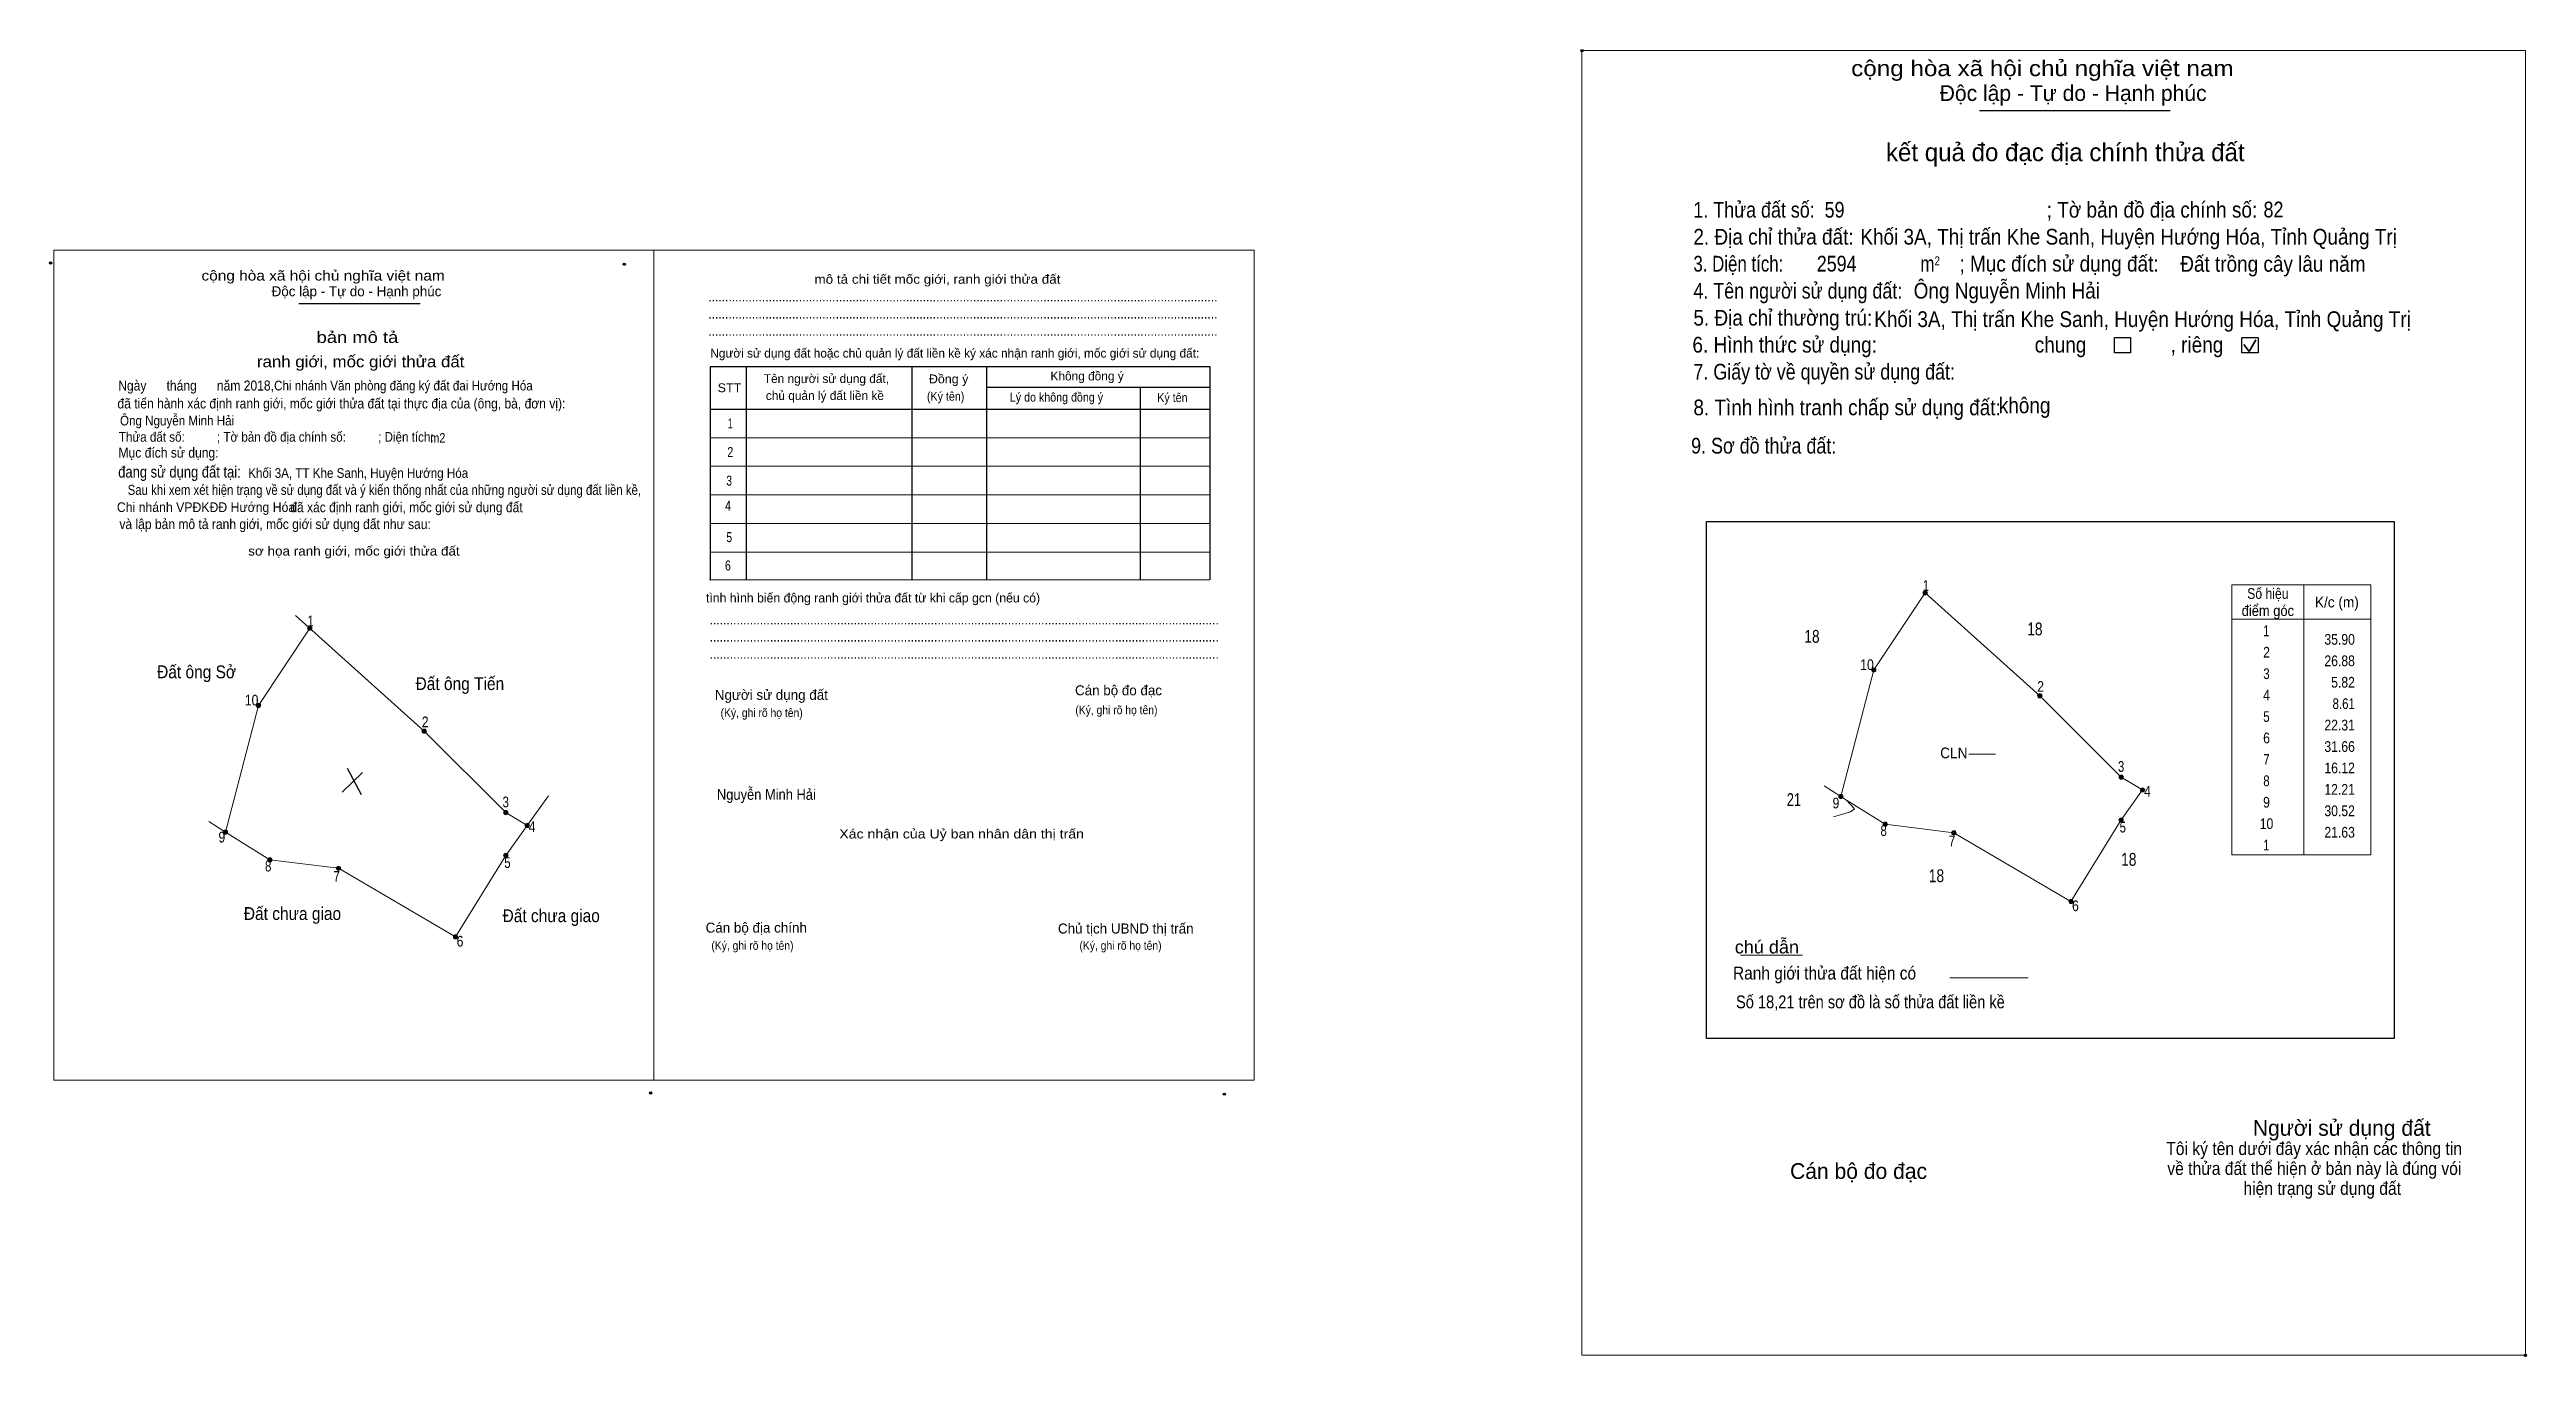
# Model space of a CAD drawing. Header units: metres. Extents: x 552522 to 553950, y 1838643 to 1838948.
# Drawn here: x 553372 to 553950, y 1838643 to 1838948 of the extents above; entities that cross this region are included whole.
import ezdxf
from ezdxf.enums import TextEntityAlignment as Align

# ---------------------------------------------------------------- set-up
doc = ezdxf.new("R2010")
doc.units = ezdxf.units.M
doc.header["$PDMODE"] = 32
doc.header["$PDSIZE"] = 0.5
for name, color, linetype, lineweight in [('15', 7, 'Continuous', 13), ('17', 7, 'Continuous', 13), ('2', 7, 'Continuous', 13), ('6', 7, 'Continuous', 13), ('63', 7, 'Continuous', 13), ('7', 7, 'Continuous', 25)]:
    doc.layers.add(name, color=color, linetype=linetype, lineweight=lineweight)
doc.layers.add('25', color=7, linetype='Continuous')
doc.layers.add('4', color=7, linetype='Continuous')

msp = doc.modelspace()

# ---------------------------------------------------------------- texts
at = {"layer": '17', "width": 0.9}
msp.add_text('Nguyễn Minh Hải', height=2.5, dxfattribs=at).set_placement((553527.8, 1838773.33))
at = {"layer": '2'}
for s, height, width, p in [('18', 3, 0.8, (553835.275, 1838811.7)), ('18', 3, 0.8, (553783.275, 1838809.96)), ('Đất ông Sở', 3, 0.9, (553406.41, 1838801.69)), ('Đất ông Tiến', 3, 0.9, (553467.835, 1838798.94)), ('CLN', 2.5, 0.95, (553816.365, 1838783.02)), ('21', 3, 0.75, (553779.06, 1838771.88)), ('18', 3, 0.8, (553812.315, 1838754.11)), ('18', 3, 0.8, (553857.185, 1838757.93)), ('Đất chưa giao', 3, 0.9, (553428.78, 1838745.29)), ('Đất chưa giao', 3, 0.9, (553489.14, 1838744.79))]:
    msp.add_text(s, height=height, dxfattribs=dict(at, width=width)).set_placement(p, align=Align.CENTER)
at = {"layer": '25'}
for s, width, p in [('Chi nhánh Văn phòng đăng ký đất đai Hướng Hóa', 0.9, (553424.49, 1838868.85)), ('Chi nhánh VPĐKĐĐ Hướng Hóa', 0.95, (553387.81, 1838840.48))]:
    msp.add_text(s, height=2.25, dxfattribs=dict(at, width=width)).set_placement(p)
at = {"layer": '4', "width": 0.85}
for s, height, p in [('2594', 3.67, (553784.39, 1838896.59)), ('m2', 2.25, (553460.9, 1838856.64))]:
    msp.add_text(s, height=height, dxfattribs=at).set_placement(p)
at = {"layer": '6'}
for s, height, width, p in [('Đất trồng cây lâu năm', 3.67, 0.9, (553869.2, 1838896.54)), ('Ông Nguyễn Minh Hải', 3.67, 0.9, (553807, 1838890.29)), ('Ông Nguyễn Minh Hải', 2.25, 0.9, (553388.54, 1838860.68)), ('chú dẫn', 3, 1.05, (553765.26, 1838737.49)), ('Ranh giới thửa đất hiện có ', 3, 0.9, (553764.84, 1838731.4)), ('Số 18,21 trên sơ đồ là số thửa đất liền kề', 3, 0.85, (553765.55, 1838724.68))]:
    msp.add_text(s, height=height, dxfattribs=dict(at, width=width)).set_placement(p)
at = {"layer": '63'}
for s, width, p in [(' 1', 0.75, (553810.56, 1838822.07)), (' 1', 0.75, (553433.69, 1838813.8)), ('35.90', 0.85, (553909.93, 1838809.51)), (' 10', 0.85, (553797.69, 1838803.61)), ('26.88', 0.85, (553909.93, 1838804.51)), (' 10', 0.85, (553420.82, 1838795.34)), (' 2', 0.85, (553837.4, 1838798.53)), ('5.82', 0.85, (553909.93, 1838799.51)), ('8.61', 0.8, (553909.93, 1838794.51)), (' 2', 0.85, (553460.53, 1838790.26)), ('22.31', 0.85, (553909.93, 1838789.51)), ('31.66', 0.85, (553909.93, 1838784.51)), (' 3', 0.8, (553856.14, 1838779.85)), ('16.12', 0.85, (553909.93, 1838779.51)), (' 3', 0.8, (553479.27, 1838771.58)), (' 9', 0.85, (553789.65, 1838771.33)), (' 4', 0.85, (553862.33, 1838774.08)), ('12.21', 0.85, (553909.93, 1838774.51)), (' 4', 0.85, (553485.46, 1838765.81)), (' 5', 0.8, (553856.54, 1838765.7)), ('30.52', 0.85, (553909.93, 1838769.51)), (' 9', 0.85, (553413.09, 1838763.37)), (' 8', 0.8, (553800.73, 1838764.88)), (' 7', 0.8, (553816.69, 1838762.47)), ('21.63', 0.85, (553909.93, 1838764.51)), (' 8', 0.8, (553423.86, 1838756.61)), (' 7', 0.8, (553439.82, 1838754.2)), (' 5', 0.8, (553479.67, 1838757.43)), (' 6', 0.85, (553845.53, 1838747.35)), (' 6', 0.85, (553468.66, 1838739.08))]:
    msp.add_text(s, height=2.5, dxfattribs=dict(at, width=width)).set_placement(p, align=Align.RIGHT)
for s, width, p in [('Số hiệu', 0.85, (553889.63, 1838820.21)), ('K/c (m)', 0.95, (553905.73, 1838818.21)), ('điểm góc', 0.9, (553889.63, 1838816.21)), (' 2', 0.85, (553888.93, 1838806.51)), (' 1', 0.75, (553888.925, 1838811.51)), (' 3', 0.8, (553888.93, 1838801.51)), (' 4', 0.85, (553888.925, 1838796.51)), (' 5', 0.8, (553888.93, 1838791.51)), (' 6', 0.85, (553888.93, 1838786.51)), (' 7', 0.8, (553888.93, 1838781.51)), (' 9', 0.85, (553888.925, 1838771.51)), (' 8', 0.8, (553888.93, 1838776.51)), (' 10', 0.85, (553888.925, 1838766.51)), (' 1', 0.75, (553888.925, 1838761.51))]:
    msp.add_text(s, height=2.5, dxfattribs=dict(at, width=width)).set_placement(p, align=Align.CENTER)
at = {"layer": '7'}
for s, height, width, p in [('cộng hòa xã hội chủ nghĩa việt nam', 3.674, 1.15, (553792.42, 1838942.18)), ('1. Thửa đất số:  59', 3.67, 0.85, (553755.61, 1838909.17)), ('; Tờ bản đồ địa chính số:', 3.674, 0.9, (553838.04, 1838909.17)), ('82', 3.67, 0.85, (553888.62, 1838909.22)), ('2. Địa chỉ thửa đất:', 3.674, 0.9, (553755.61, 1838902.87)), ('Khối 3A, Thị trấn Khe Sanh, Huyện Hướng Hóa, Tỉnh Quảng Trị', 3.67, 0.9, (553794.56, 1838902.87)), ('cộng hòa xã hội chủ nghĩa việt nam', 2.337, 1.15, (553407.55, 1838894.49)), ('3. Diện tích:', 3.674, 0.8, (553755.61, 1838896.58)), ('m', 3.674, 0.8, (553808.57, 1838896.58)), ('2', 2.099, 0.8, (553811.88, 1838898.04)), ('; Mục đích sử dụng đất:', 3.674, 0.9, (553817.68, 1838896.58)), ('........................................................................................................................................................', 2.337, 0.9, (553525.79, 1838889.61)), ('4. Tên người sử dụng đất:', 3.674, 0.85, (553755.61, 1838890.27)), ('........................................................................................................................................................', 2.337, 0.9, (553525.79, 1838885.61)), ('5. Địa chỉ thường trú:', 3.674, 0.9, (553755.61, 1838883.97)), ('Khối 3A, Thị trấn Khe Sanh, Huyện Hướng Hóa, Tỉnh Quảng Trị', 3.67, 0.9, (553797.8, 1838883.64)), ('........................................................................................................................................................', 2.337, 0.9, (553525.79, 1838881.6)), ('6. Hình thức sử dụng:', 3.674, 0.9, (553755.39, 1838877.68)), ('chung                , riêng', 3.674, 0.9, (553835.24, 1838877.68)), ('Đồng ý', 2.07, 1.05, (553577.25, 1838870.5)), ('7. Giấy tờ về quyền sử dụng đất:', 3.674, 0.85, (553755.61, 1838871.38)), (' đã tiến hành xác định ranh giới, mốc giới thửa đất tại thực địa của (ông, bà, đơn vị):', 2.34, 0.9, (553387.17, 1838864.64)), ('Ngày      tháng      năm 2018,', 2.34, 0.9, (553388.13, 1838868.82)), ('STT', 2.07, 1.05, (553527.98, 1838868.44)), ('(Ký tên)', 2.07, 0.9, (553576.8, 1838866.45)), ('Lý do không đồng ý', 2.07, 0.9, (553596.14, 1838866.24)), ('Ký tên', 2.07, 0.9, (553630.53, 1838866.15)), ('8. Tình hình tranh chấp sử dụng đất: ', 3.67, 0.9, (553755.61, 1838863.05)), ('không', 3.674, 0.9, (553826.86, 1838863.53)), ('Thửa đất số:          ; Tờ bản đồ địa chính số:          ; Diện tích:', 2.25, 0.9, (553388.28, 1838856.88)), ('Mục đích sử dụng:', 2.34, 0.9, (553388.19, 1838853.17)), ('9. Sơ đồ thửa đất:', 3.674, 0.85, (553755.08, 1838854.11)), ('đang sử dụng đất tại:', 2.66, 0.85, (553388.12, 1838848.52)), ('Khối 3A, TT Khe Sanh, Huyện Hướng Hóa', 2.25, 0.9, (553418.46, 1838848.45)), ('Sau khi xem xét hiện trạng về sử dụng đất và ý kiến thống nhất của những người sử dụng đất liền kề,', 2.337, 0.85, (553390.33, 1838844.48)), ('đã xác định ranh giới, mốc giới sử dụng đất', 2.33, 0.9, (553428.28, 1838840.43)), (' và lập bản mô tả ranh giới, mốc giới sử dụng đất như sau:', 2.337, 0.9, (553387.62, 1838836.5)), ('........................................................................................................................................................', 2.337, 0.9, (553526.1, 1838814.24)), ('........................................................................................................................................................', 2.337, 0.9, (553526.1, 1838810.24)), ('........................................................................................................................................................', 2.337, 0.9, (553526.1, 1838806.23)), ('(Ký, ghi rõ họ tên)', 2.003, 0.9, (553528.65, 1838792.64)), ('(Ký, ghi rõ họ tên)', 2.003, 0.9, (553611.42, 1838793.3)), ('(Ký, ghi rõ họ tên)', 2.003, 0.9, (553526.51, 1838738.33)), ('(Ký, ghi rõ họ tên)', 2.003, 0.9, (553612.38, 1838738.33))]:
    msp.add_text(s, height=height, dxfattribs=dict(at, width=width)).set_placement(p)
for s, height, p in [('Độc lập - Tự do - Hạnh phúc', 3.674, (553813.07, 1838936.39)), ('Độc lập - Tự do - Hạnh phúc', 2.337, (553423.91, 1838890.82)), ('Người sử dụng đất hoặc chủ quản lý đất liền kề ký xác nhận ranh giới, mốc giới sử dụng đất:', 2.07, (553526.24, 1838876.51)), ('Tên người sử dụng đất,', 2.07, (553538.74, 1838870.57)), ('Không đồng ý', 2.07, (553605.62, 1838871.18)), ('chủ quản lý đất liền kề', 2.07, (553539.21, 1838866.62)), ('tình hình biến động ranh giới thửa đất từ khi cấp gcn (nếu có)', 2.136, (553525.25, 1838819.38)), ('Người sử dụng đất', 2.337, (553527.31, 1838796.65)), ('Cán bộ đo đạc', 2.332, (553611.35, 1838797.72)), ('Cán bộ địa chính', 2.337, (553525.16, 1838742.33)), ('Chủ tịch UBND thị trấn', 2.34, (553607.36, 1838742.13)), ('Người sử dụng đất', 3.674, (553886.13, 1838694.93)), ('Cán bộ đo đạc', 3.674, (553778.16, 1838684.87))]:
    msp.add_text(s, height=height, dxfattribs=at).set_placement(p)
for s, height, p in [('kết quả đo đạc địa chính thửa đất', 4.199, (553842.375, 1838922.34)), ('.', 1.05, (553949.733, 1838643.21))]:
    msp.add_text(s, height=height, dxfattribs=at).set_placement(p, align=Align.CENTER)
for s, height, width, p in [('mô tả chi tiết mốc giới, ranh giới thửa đất', 2.136, 1.1, (553579.25, 1838893.74)), ('bản mô tả', 2.671, 1.2, (553443.93, 1838879.93)), ('ranh giới, mốc giới thửa đất', 2.671, 1.1, (553444.685, 1838874.25)), ('1', 2.337, 0.65, (553530.9, 1838859.99)), ('2', 2.337, 0.8, (553530.925, 1838853.31)), ('3', 2.337, 0.75, (553530.655, 1838846.62)), ('4', 2.337, 0.8, (553530.4, 1838840.78)), ('sơ họa ranh giới, mốc giới thửa đất', 2.136, 1.1, (553443.12, 1838830.31)), ('5', 2.337, 0.75, (553530.675, 1838833.45)), ('6', 2.337, 0.8, (553530.365, 1838826.84)), ('Xác nhận của Uỷ ban nhân dân thị trấn', 2.14, 1.15, (553584.89, 1838764.31)), ('Tôi ký tên dưới đây xác nhận các thông tin', 3.035, 0.9, (553900.42, 1838690.45)), ('về thửa đất thể hiện ở bản này là đúng vói', 3.035, 0.9, (553900.475, 1838685.8)), ('hiện trạng sử dụng đất', 3.035, 0.9, (553902.315, 1838681.15))]:
    msp.add_text(s, height=height, dxfattribs=dict(at, width=width)).set_placement(p, align=Align.CENTER)

# ---------------------------------------------------------------- hatches: boundary and pattern name
at = {"layer": '15'}
for points in [[(553810.199, 1838821.618, 1), (553809.199, 1838821.618, 1)], [(553433.32, 1838813.34, 1), (553432.32, 1838813.34, 1)], [(553798.199, 1838803.618, 1), (553797.199, 1838803.618, 1)], [(553836.899, 1838797.618, 1), (553835.899, 1838797.618, 1)], [(553421.32, 1838795.34, 1), (553420.32, 1838795.34, 1)], [(553460.02, 1838789.34, 1), (553459.02, 1838789.34, 1)], [(553790.519, 1838774.078, 1), (553789.519, 1838774.078, 1)], [(553855.919, 1838778.618, 1), (553854.919, 1838778.618, 1)], [(553860.909, 1838775.618, 1), (553859.909, 1838775.618, 1)], [(553479.04, 1838770.34, 1), (553478.04, 1838770.34, 1)], [(553800.879, 1838767.618, 1), (553799.879, 1838767.618, 1)], [(553855.899, 1838768.618, 1), (553854.899, 1838768.618, 1)], [(553413.64, 1838765.8, 1), (553412.64, 1838765.8, 1)], [(553484.03, 1838767.34, 1), (553483.03, 1838767.34, 1)], [(553816.879, 1838765.618, 1), (553815.879, 1838765.618, 1)], [(553424, 1838759.34, 1), (553423, 1838759.34, 1)], [(553440, 1838757.34, 1), (553439, 1838757.34, 1)], [(553479.02, 1838760.34, 1), (553478.02, 1838760.34, 1)], [(553844.199, 1838749.618, 1), (553843.199, 1838749.618, 1)], [(553467.32, 1838741.34, 1), (553466.32, 1838741.34, 1)]]:
    msp.add_hatch(color=256, dxfattribs=at).paths.add_polyline_path(points)

# ---------------------------------------------------------------- linework, layer by layer
for p, q in [((553898.05, 1838823.48), (553898.05, 1838760.48)), ((553788.32, 1838769.33), (553792.27, 1838770.5))]:
    msp.add_line(p, q, dxfattribs=at)
msp.add_lwpolyline([(553791.31, 1838773.25), (553793.18, 1838771.22), (553792.27, 1838770.5)], dxfattribs=at)
for centre in [(553809.699, 1838821.618), (553432.82, 1838813.34), (553797.699, 1838803.618), (553836.399, 1838797.618), (553420.82, 1838795.34), (553459.52, 1838789.34), (553790.019, 1838774.078), (553855.419, 1838778.618), (553860.409, 1838775.618), (553478.54, 1838770.34), (553800.379, 1838767.618), (553855.399, 1838768.618), (553413.14, 1838765.8), (553483.53, 1838767.34), (553816.379, 1838765.618), (553423.5, 1838759.34), (553439.5, 1838757.34), (553478.52, 1838760.34), (553843.699, 1838749.618), (553466.82, 1838741.34)]:
    msp.add_circle(centre, 0.5, dxfattribs=at)
at = {"layer": '17'}
msp.add_line((553766.59, 1838737.08), (553781.07, 1838737.08), dxfattribs=at)
at = {"layer": '2'}
for p, q in [((553819.87, 1838783.98), (553826.06, 1838783.98)), ((553790.02, 1838774.08), (553786.12, 1838776.56)), ((553790.02, 1838774.08), (553786.12, 1838776.56)), ((553790.02, 1838774.08), (553791.31, 1838773.25)), ((553860.41, 1838775.62), (553855.4, 1838768.62)), ((553413.14, 1838765.8), (553409.24, 1838768.28)), ((553413.14, 1838765.8), (553414.43, 1838764.97))]:
    msp.add_line(p, q, dxfattribs=at)
for points in [[(553790.02, 1838774.08), (553797.7, 1838803.62), (553809.7, 1838821.62)], [(553809.7, 1838821.62), (553836.4, 1838797.62), (553855.42, 1838778.62), (553860.41, 1838775.62)], [(553429.52, 1838816.31), (553459.52, 1838789.34), (553478.54, 1838770.34), (553483.53, 1838767.34)], [(553413.14, 1838765.8), (553420.82, 1838795.34), (553432.82, 1838813.34)], [(553488.51, 1838774.29), (553483.53, 1838767.34), (553478.52, 1838760.34)], [(553855.4, 1838768.62), (553843.7, 1838749.62), (553816.38, 1838765.62), (553800.38, 1838767.62), (553791.31, 1838773.25)], [(553478.52, 1838760.34), (553466.82, 1838741.34), (553439.5, 1838757.34), (553423.5, 1838759.34), (553414.43, 1838764.97)]]:
    msp.add_lwpolyline(points, dxfattribs=at)
at = {"layer": '6'}
msp.add_line((553815.4, 1838731.81), (553833.68, 1838731.81), dxfattribs=at)
at = {"layer": '63'}
for p, q in [((553881.25, 1838815.48), (553898.05, 1838815.48)), ((553898.05, 1838815.48), (553913.65, 1838815.48))]:
    msp.add_line(p, q, dxfattribs=at)
at = {"layer": '63', "lineweight": 25}
for p, q in [((553445.11, 1838779.69), (553440.36, 1838775.13)), ((553441.57, 1838780.71), (553444.81, 1838774.53))]:
    msp.add_line(p, q, dxfattribs=at)
at = {"layer": '63'}
for points in [[(553898.05, 1838760.48), (553881.25, 1838760.48), (553881.25, 1838823.48), (553898.05, 1838823.48)], [(553898.05, 1838823.48), (553913.65, 1838823.48), (553913.65, 1838760.48), (553898.05, 1838760.48)]]:
    msp.add_lwpolyline(points, dxfattribs=at)
at = {"layer": '7'}
for p, q in [((553822.32, 1838934.18), (553866.83, 1838934.18)), ((553430.25, 1838889.15), (553458.56, 1838889.15)), ((553534.63, 1838874.38), (553534.63, 1838824.66)), ((553573.25, 1838874.18), (553573.25, 1838824.66)), ((553590.68, 1838874.18), (553590.68, 1838824.66)), ((553590.68, 1838869.58), (553642.89, 1838869.58)), ((553626.53, 1838869.58), (553626.53, 1838824.66)), ((553526.24, 1838864.5), (553642.89, 1838864.5))]:
    msp.add_line(p, q, dxfattribs=at)
at = {"layer": '7', "lineweight": 35}
for p, q in [((553884.05, 1838879.55), (553885.3, 1838877.92)), ((553885.3, 1838877.92), (553886.83, 1838880.65))]:
    msp.add_line(p, q, dxfattribs=at)
at = {"layer": '7', "lineweight": 13}
for p, q in [((553526.24, 1838857.82), (553642.89, 1838857.82)), ((553526.24, 1838851.15), (553642.89, 1838851.15)), ((553526.24, 1838844.47), (553642.89, 1838844.47)), ((553526.24, 1838837.79), (553642.89, 1838837.79)), ((553526.24, 1838831.11), (553642.89, 1838831.11)), ((553526.04, 1838824.66), (553642.69, 1838824.66))]:
    msp.add_line(p, q, dxfattribs=at)
for points in [[(553729.61, 1838948.14), (553949.72, 1838948.14), (553949.72, 1838643.71), (553729.61, 1838643.71)], [(553373.1, 1838901.56), (553513.1, 1838901.56), (553513.1, 1838707.91), (553373.1, 1838707.91)], [(553513.11, 1838901.55), (553653.11, 1838901.55), (553653.11, 1838707.91), (553513.11, 1838707.91)], [(553513.11, 1838901.55), (553653.11, 1838901.55), (553653.11, 1838707.91), (553513.11, 1838707.91)]]:
    msp.add_lwpolyline(points, close=True, dxfattribs=at)
at = {"layer": '7'}
for points in [[(553853.82, 1838881.17), (553857.6, 1838881.17), (553857.6, 1838877.65), (553853.82, 1838877.65)], [(553883.56, 1838881.17), (553887.34, 1838881.17), (553887.34, 1838877.65), (553883.56, 1838877.65)], [(553758.69, 1838838.26), (553919.13, 1838838.26), (553919.13, 1838717.65), (553758.69, 1838717.65)]]:
    msp.add_lwpolyline(points, close=True, dxfattribs=at)
msp.add_lwpolyline([(553642.89, 1838824.66), (553642.89, 1838874.38), (553526.24, 1838874.38), (553526.24, 1838824.66)], dxfattribs=at)
for p in [(553729.61, 1838948.14), (553372.35, 1838898.57), (553506.19, 1838898.29), (553512.35, 1838704.92), (553646.19, 1838704.64), (553949.71, 1838643.71)]:
    msp.add_point(p, dxfattribs=at)

msp.set_redraw_order([(e.dxf.handle, doc.entitydb.next_handle()) for e in msp.query("TEXT MTEXT ATTDEF DIMENSION ARC_DIMENSION")])  # texts and dimensions are drawn at this point

doc.saveas('drawing.dxf')
